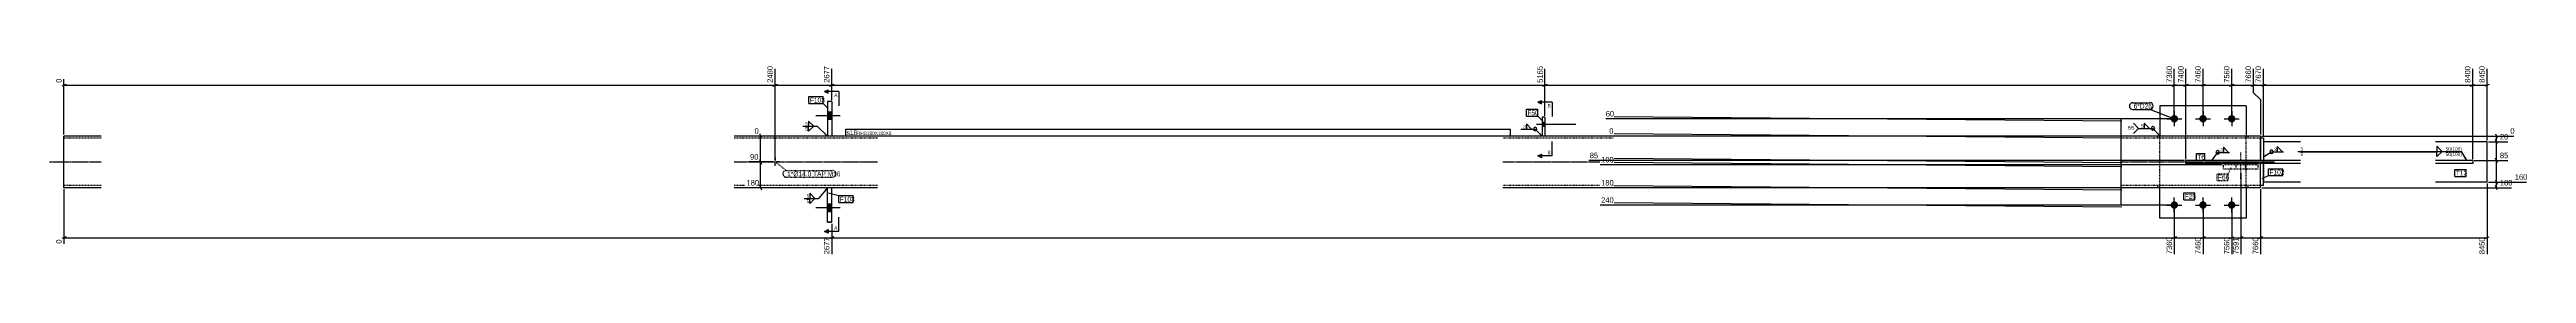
# Model space of a CAD drawing. Header units: millimetres. Extents: x 29 to 46980, y 8 to 1961.
# Drawn here: x 38342 to 46980, y 8 to 661 of the extents above; entities that cross this region are included whole.
import ezdxf

# ---------------------------------------------------------------- set-up
doc = ezdxf.new("R2010")
doc.units = ezdxf.units.MM
doc.linetypes.add('DXK_LINE_DOT2', pattern=[3.9198, 1.9599, -1.9599])
doc.linetypes.add('DXK_LINE_DOT3', pattern=[5.9187, 2.979, -0.9799, 0.9799, -0.9799])
for name, color, linetype in [('MÅLSÆTNING', 7, 'Continuous'), ('STÅL', 7, 'Continuous'), ('TEKST', 7, 'Continuous')]:
    doc.layers.add(name, color=color, linetype=linetype)
doc.styles.add('Arial', font='ARIAL.TTF', dxfattribs={"height": 0.2})
doc.styles.add('Arial Narrow', font='ARIALN.TTF', dxfattribs={"height": 0.2})

msp = doc.modelspace()

# ---------------------------------------------------------------- hatches: boundary and pattern name
at = {"layer": 'STÅL', "linetype": 'Continuous'}
for points in [[(41069.6, 479.9), (41069.6, 505.9), (41054.6, 505.9), (41054.6, 479.9)], [(41069.6, 479.9), (41069.6, 505.9), (41054.6, 505.9), (41054.6, 479.9)], [(43557.1, 455.9), (43557.1, 469.9), (43547.1, 469.9), (43547.1, 455.9)], [(43557.1, 455.9), (43557.1, 469.9), (43547.1, 469.9), (43547.1, 455.9)], [(45751.7, 495.9, -1), (45751.7, 469.9, -1)], [(45851.7, 495.9, -1), (45851.7, 469.9, -1)], [(45951.7, 495.9, -1), (45951.7, 469.9, -1)], [(41054.6, 185.9), (41054.6, 159.9), (41069.6, 159.9), (41069.6, 185.9)], [(41054.6, 185.9), (41054.6, 159.9), (41069.6, 159.9), (41069.6, 185.9)], [(45751.7, 195.9, -1), (45751.7, 169.9, -1)], [(45851.7, 195.9, -1), (45851.7, 169.9, -1)], [(45951.7, 195.9, -1), (45951.7, 169.9, -1)]]:
    msp.add_hatch(color=96, dxfattribs=at).paths.add_polyline_path(points)
at = {"layer": 'TEKST', "linetype": 'Continuous'}
for points in [[(41047.8, 433.8), (41054.6, 422.9), (41043.5, 429.3)], [(43540.4, 433.9), (43547.1, 422.9), (43536, 429.5)], [(45695.4, 434.6), (45701.7, 423.3), (45690.9, 430.4)], [(41044.2, 235.4), (41054.6, 242.9), (41049, 231.3)]]:
    msp.add_hatch(color=3, dxfattribs=at).paths.add_polyline_path(points)

# ---------------------------------------------------------------- linework, layer by layer
at = {"layer": 'MÅLSÆTNING', "color": 7, "linetype": 'Continuous'}
for p, q in [((38392.1, 427.9), (38392.1, 620.1)), ((40872.1, 337.9), (40872.1, 656.6)), ((40872.1, 337.9), (40872.1, 656.6)), ((41069.6, 547.9), (41069.6, 656.6)), ((41069.6, 547.9), (41069.6, 656.6)), ((43557.1, 492.9), (43557.1, 656.6)), ((45751.7, 487.9), (45751.7, 656.6)), ((45792.1, 342.9), (45792.1, 656.6)), ((45851.7, 487.9), (45851.7, 656.6)), ((45851.7, 487.9), (45851.7, 656.6)), ((45951.7, 487.9), (45951.7, 656.6)), ((45951.7, 487.9), (45951.7, 656.6)), ((46027.1, 656.6), (46027.1, 574.4)), ((46792.1, 342.9), (46792.1, 656.6)), ((46842.1, 407.9), (46842.1, 656.6)), ((38399.6, 602.4), (38384.6, 596.4)), ((38392.1, 599.4), (40872.1, 599.4)), ((40879.6, 602.4), (40864.6, 596.4)), ((40864.6, 596.4), (40879.6, 602.4)), ((40872.1, 599.4), (41069.6, 599.4)), ((41077.1, 602.4), (41062.1, 596.4)), ((41062.1, 596.4), (41077.1, 602.4)), ((41069.6, 599.4), (43557.1, 599.4)), ((43549.6, 596.4), (43564.6, 602.4)), ((45744.2, 596.4), (45759.2, 602.4)), ((45784.6, 596.4), (45799.6, 602.4)), ((45792.1, 599.4), (45851.7, 599.4)), ((45859.2, 602.4), (45844.2, 596.4)), ((45859.2, 602.4), (45844.2, 596.4)), ((45851.7, 599.4), (45951.7, 599.4)), ((45959.2, 602.4), (45944.2, 596.4)), ((45951.7, 599.4), (46027.1, 599.4)), ((46019.6, 596.4), (46034.6, 602.4)), ((46027.1, 574.4), (46052.1, 549.4)), ((46052.1, 549.4), (46052.1, 427.9)), ((46052.1, 549.4), (46052.1, 427.9)), ((46784.6, 596.4), (46799.6, 602.4)), ((46792.1, 599.4), (46842.1, 599.4)), ((46849.6, 602.4), (46834.6, 596.4)), ((45746.7, 482.9), (43768.9, 482.9)), ((43798.8, 490.4), (45568.8, 475.4)), ((45565.8, 422.9), (45565.8, 482.9)), ((40841.7, 422.9), (40800.9, 422.9)), ((40824.6, 415.4), (40818.6, 430.4)), ((40821.6, 332.9), (40821.6, 422.9)), ((45696.7, 422.9), (43781.1, 422.9)), ((45696.7, 422.9), (43781.1, 422.9)), ((45568.8, 415.4), (43798.8, 430.4)), ((45568.8, 415.4), (43798.8, 430.4)), ((45565.8, 337.9), (45565.8, 422.9)), ((40867.1, 332.9), (40781.5, 332.9)), ((40867.1, 332.9), (40781.5, 332.9)), ((40818.6, 340.4), (40824.6, 325.4)), ((40824.6, 325.4), (40818.6, 340.4)), ((40821.6, 242.9), (40821.6, 332.9)), ((45918.5, 322.9), (43749.4, 322.9)), ((45568.8, 315.4), (43798.8, 330.4)), ((45565.8, 322.9), (45565.8, 337.9)), ((45565.8, 242.9), (45565.8, 322.9)), ((45983.5, 295.4), (45983.5, 12)), ((46847.1, 262.9), (46979.3, 262.9)), ((46878, 330.4), (46872, 345.4)), ((46872, 270.4), (46878, 255.4)), ((46875, 242.9), (46875, 262.9)), ((38392.1, 237.9), (38392.1, 48.6)), ((40845.1, 242.9), (40769.3, 242.9)), ((40818.6, 250.4), (40824.6, 235.4)), ((45696.7, 242.9), (43749.4, 242.9)), ((45696.7, 242.9), (43749.4, 242.9)), ((45746.7, 182.9), (43749.4, 182.9)), ((43798.8, 250.4), (45568.8, 235.4)), ((43798.8, 250.4), (45568.8, 235.4)), ((45568.8, 175.4), (43798.8, 190.4)), ((45565.8, 182.9), (45565.8, 242.9)), ((45751.7, 177.9), (45751.7, 12)), ((45751.7, 177.9), (45751.7, 12)), ((45851.7, 177.9), (45851.7, 12)), ((45851.7, 177.9), (45851.7, 12)), ((45951.7, 177.9), (45951.7, 12)), ((46052.1, 237.9), (46052.1, 12)), ((46052.1, 237.9), (46052.1, 12)), ((46057.1, 242.9), (46927.3, 242.9)), ((46878, 235.4), (46872, 250.4)), ((41069.6, 117.9), (41069.6, 12)), ((41069.6, 117.9), (41069.6, 12)), ((38399.6, 72.3), (38384.6, 66.3)), ((38392.1, 69.3), (41069.6, 69.3)), ((41077.1, 72.3), (41062.1, 66.3)), ((41062.1, 66.3), (41077.1, 72.3)), ((41069.6, 69.3), (45751.7, 69.3)), ((45759.2, 72.3), (45744.2, 66.3)), ((45744.2, 66.3), (45759.2, 72.3)), ((45751.7, 69.3), (45851.7, 69.3)), ((45859.2, 72.3), (45844.2, 66.3)), ((45844.2, 66.3), (45859.2, 72.3)), ((45944.2, 66.3), (45959.2, 72.3)), ((45991, 72.3), (45976, 66.3)), ((45983.5, 69.3), (46052.1, 69.3)), ((46059.6, 72.3), (46044.6, 66.3)), ((46044.6, 66.3), (46059.6, 72.3)), ((46052.1, 69.3), (46842.1, 69.3)), ((46834.6, 66.3), (46849.6, 72.3))]:
    msp.add_line(p, q, dxfattribs=at)
at = {"layer": 'STÅL', "color": 2, "linetype": 'Continuous'}
for p, q in [((41054.6, 542.9), (41054.6, 422.9)), ((41069.6, 542.9), (41054.6, 542.9)), ((41069.6, 542.9), (41069.6, 422.9)), ((46001.7, 527.9), (45701.7, 527.9)), ((45701.7, 527.9), (45701.7, 422.9)), ((46001.7, 527.9), (46001.7, 422.9)), ((43557.1, 487.9), (43547.1, 487.9)), ((43547.1, 487.9), (43547.1, 422.9)), ((43557.1, 487.9), (43557.1, 422.9)), ((38522.1, 422.9), (38392.1, 422.9)), ((38392.1, 258.9), (38392.1, 422.9)), ((41229.6, 422.9), (40730.1, 422.9)), ((43547.1, 422.9), (43409.6, 422.9)), ((43557.1, 422.9), (43547.1, 422.9)), ((43794.6, 422.9), (43557.1, 422.9)), ((46052.1, 422.9), (45563.7, 422.9)), ((46052.1, 422.9), (46052.1, 337.9)), ((46062.1, 415.4), (46052.1, 415.4)), ((46062.1, 415.4), (46062.1, 402.9)), ((46192.1, 402.9), (46062.1, 402.9)), ((46062.1, 402.9), (46062.1, 337.9)), ((46842.1, 402.9), (46662.1, 402.9)), ((46842.1, 262.9), (46842.1, 402.9)), ((45792.1, 327.9), (45792.1, 337.9)), ((46192.1, 337.9), (45792.1, 337.9)), ((46192.1, 327.9), (45792.1, 327.9)), ((46052.1, 242.9), (46052.1, 327.9)), ((46062.1, 262.9), (46062.1, 327.9)), ((46192.1, 262.9), (46062.1, 262.9)), ((46062.1, 250.4), (46062.1, 262.9)), ((46792.1, 337.9), (46662.1, 337.9)), ((46792.1, 327.9), (46662.1, 327.9)), ((46842.1, 262.9), (46662.1, 262.9)), ((46792.1, 337.9), (46792.1, 327.9)), ((38392.1, 242.9), (38392.1, 258.9)), ((38522.1, 242.9), (38392.1, 242.9)), ((41229.6, 242.9), (40730.1, 242.9)), ((41054.6, 122.9), (41054.6, 242.9)), ((41069.6, 122.9), (41069.6, 242.9)), ((43794.6, 242.9), (43409.6, 242.9)), ((46052.1, 242.9), (45563.7, 242.9)), ((45701.7, 137.9), (45701.7, 242.9)), ((46001.7, 242.9), (46001.7, 137.9)), ((46062.1, 250.4), (46052.1, 250.4)), ((41069.6, 122.9), (41054.6, 122.9)), ((46001.7, 137.9), (45701.7, 137.9))]:
    msp.add_line(p, q, dxfattribs=at)
at = {"layer": 'STÅL', "color": 7, "linetype": 'DXK_LINE_DOT2'}
for p, q in [((41069.6, 542.9), (41054.6, 542.9)), ((38522.1, 414.9), (38392.1, 414.9)), ((41229.6, 414.9), (40730.1, 414.9)), ((41069.6, 422.9), (41054.6, 422.9)), ((43794.6, 414.9), (43409.6, 414.9)), ((43557.1, 422.9), (43547.1, 422.9)), ((46052.1, 414.9), (45563.7, 414.9)), ((45693.7, 414.9), (45693.7, 422.9)), ((45701.7, 242.9), (45701.7, 422.9)), ((46001.7, 242.9), (46001.7, 422.9)), ((46009.7, 414.9), (46009.7, 422.9)), ((46052.1, 250.4), (46052.1, 415.4)), ((46062.1, 402.9), (46062.1, 337.9)), ((45923.5, 307.9), (45923.5, 322.9)), ((46043.5, 322.9), (45923.5, 322.9)), ((46043.5, 307.9), (45923.5, 307.9)), ((46043.5, 307.9), (46043.5, 322.9)), ((46062.1, 337.9), (46062.1, 327.9)), ((46062.1, 327.9), (46062.1, 262.9)), ((38392.1, 251.5), (38392.1, 258.9)), ((38392.1, 250.9), (38392.1, 251.5)), ((38522.1, 250.9), (38392.1, 250.9)), ((38392.1, 244.1), (38392.1, 250.9)), ((41229.6, 250.9), (40730.1, 250.9)), ((41069.6, 242.9), (41054.6, 242.9)), ((43794.6, 250.9), (43409.6, 250.9)), ((46052.1, 250.9), (45563.7, 250.9)), ((45693.7, 242.9), (45693.7, 250.9)), ((46009.7, 242.9), (46009.7, 250.9)), ((41054.6, 122.9), (41069.6, 122.9))]:
    msp.add_line(p, q, dxfattribs=at)
at = {"layer": 'STÅL', "color": 96, "linetype": 'Continuous'}
for p, q in [((41099.6, 492.9), (41014.6, 492.9)), ((41099.6, 492.9), (41014.6, 492.9)), ((41069.6, 505.9), (41054.6, 505.9)), ((41069.6, 505.9), (41054.6, 505.9)), ((41069.6, 479.9), (41054.6, 479.9)), ((41069.6, 479.9), (41054.6, 479.9)), ((43664.6, 462.9), (43527.1, 462.9)), ((43664.6, 462.9), (43527.1, 462.9)), ((43557.1, 469.9), (43547.1, 469.9)), ((43557.1, 469.9), (43547.1, 469.9)), ((43557.1, 455.9), (43547.1, 455.9)), ((43557.1, 455.9), (43547.1, 455.9)), ((45725.7, 482.9), (45777.7, 482.9)), ((45751.7, 508.9), (45751.7, 456.9)), ((45825.7, 482.9), (45877.7, 482.9)), ((45851.7, 508.9), (45851.7, 456.9)), ((45925.7, 482.9), (45977.7, 482.9)), ((45951.7, 508.9), (45951.7, 456.9)), ((40872.1, 346.9), (40872.1, 337.6)), ((40858.1, 332.9), (40867.5, 332.9)), ((40872.1, 318.9), (40872.1, 328.2)), ((40886.1, 332.9), (40876.8, 332.9)), ((41099.6, 172.9), (41014.6, 172.9)), ((41099.6, 172.9), (41014.6, 172.9)), ((41069.6, 185.9), (41054.6, 185.9)), ((41069.6, 185.9), (41054.6, 185.9)), ((45725.7, 182.9), (45777.7, 182.9)), ((45751.7, 156.9), (45751.7, 208.9)), ((45825.7, 182.9), (45877.7, 182.9)), ((45851.7, 156.9), (45851.7, 208.9)), ((45925.7, 182.9), (45977.7, 182.9)), ((45951.7, 156.9), (45951.7, 208.9)), ((41069.6, 159.9), (41054.6, 159.9)), ((41069.6, 159.9), (41054.6, 159.9))]:
    msp.add_line(p, q, dxfattribs=at)
at = {"layer": 'STÅL', "color": 96, "linetype": 'DXK_LINE_DOT2'}
for p, q in [((45983.5, 273.9), (45983.5, 367.9)), ((45967, 307.9), (45967, 322.9)), ((46000, 307.9), (46000, 322.9))]:
    msp.add_line(p, q, dxfattribs=at)
at = {"layer": 'STÅL', "color": 7, "linetype": 'DXK_LINE_DOT3'}
for p, q in [((38342.1, 332.9), (38522.1, 332.9)), ((40730.1, 332.9), (41229.6, 332.9)), ((43409.6, 332.9), (43794.6, 332.9)), ((45563.7, 332.9), (46102.1, 332.9))]:
    msp.add_line(p, q, dxfattribs=at)

# ---------------------------------------------------------------- next in the draw order: wipeouts: each hides what was drawn before it
at = {"color": 0, "linetype": 'Continuous'}
for points, layer in [([(38388.1, 624.1), (38360.1, 624.1), (38360.1, 603.9), (38388.1, 603.9)], 'MÅLSÆTNING'), ([(40868.1, 660.6), (40840.1, 660.6), (40840.1, 603.9), (40868.1, 603.9)], 'MÅLSÆTNING'), ([(41065.6, 660.6), (41037.6, 660.6), (41037.6, 603.9), (41065.6, 603.9)], 'MÅLSÆTNING'), ([(43553.1, 660.6), (43525.1, 660.6), (43525.1, 603.9), (43553.1, 603.9)], 'MÅLSÆTNING'), ([(45847.7, 660.6), (45819.7, 660.6), (45819.7, 603.9), (45847.7, 603.9)], 'MÅLSÆTNING'), ([(46023.1, 660.6), (45995.1, 660.6), (45995.1, 603.9), (46023.1, 603.9)], 'MÅLSÆTNING'), ([(46838.1, 660.6), (46810.1, 660.6), (46810.1, 603.9), (46838.1, 603.9)], 'MÅLSÆTNING'), ([(40817.1, 426.9), (40817.1, 454.9), (40796.9, 454.9), (40796.9, 426.9)], 'MÅLSÆTNING'), ([(43797.3, 486.9), (43797.3, 514.9), (43764.9, 514.9), (43764.9, 486.9)], 'MÅLSÆTNING'), ([(40813.5, 336.9), (40813.5, 364.9), (40781.1, 364.9), (40781.1, 336.9)], 'MÅLSÆTNING'), ([(43793.6, 326.9), (43793.6, 354.9), (43749, 354.9), (43749, 326.9)], 'MÅLSÆTNING'), ([(40813.5, 246.9), (40813.5, 274.9), (40768.9, 274.9), (40768.9, 246.9)], 'MÅLSÆTNING'), ([(46979.7, 266.9), (46979.7, 294.9), (46935.1, 294.9), (46935.1, 266.9)], 'MÅLSÆTNING'), ([(38388.1, 64.7), (38360.1, 64.7), (38360.1, 44.6), (38388.1, 44.6)], 'MÅLSÆTNING'), ([(41065.6, 64.7), (41037.6, 64.7), (41037.6, 8), (41065.6, 8)], 'MÅLSÆTNING'), ([(45747.7, 64.7), (45719.7, 64.7), (45719.7, 8), (45747.7, 8)], 'MÅLSÆTNING'), ([(46048.1, 64.7), (46020.1, 64.7), (46020.1, 8), (46048.1, 8)], 'MÅLSÆTNING'), ([(43577.1, 359.7), (43577.1, 372.2), (43566, 372.2), (43566, 359.7)], 'TEKST')]:
    msp.add_wipeout(points, dxfattribs=at).dxf.layer = layer
at = {"color": 0}
for points in [[(45662.9, 518.3), (45662.9, 535.8), (45609.7, 535.8), (45609.7, 518.3)], [(40986.4, 458.7), (40986.4, 473.2), (40976.8, 473.2), (40976.8, 458.7)], [(41152.7, 426.4), (41152.7, 443.9), (41121.7, 443.9), (41121.7, 426.4)], [(45644.5, 451.1), (45644.5, 465.6), (45634.9, 465.6), (45634.9, 451.1)], [(45920.4, 367.5), (45920.4, 382), (45910.8, 382), (45910.8, 367.5)], [(46127.2, 288.9), (46127.2, 306.4), (46083.5, 306.4), (46083.5, 288.9)], [(40991, 207.7), (40991, 222.2), (40981.3, 222.2), (40981.3, 207.7)], [(45820.7, 204.4), (45820.7, 221.9), (45787.7, 221.9), (45787.7, 204.4)]]:
    msp.add_wipeout(points, dxfattribs=at).dxf.layer = 'TEKST'

# ---------------------------------------------------------------- next in the draw order: hatches: boundary and pattern name
at = {"layer": 'TEKST', "linetype": 'Continuous'}
msp.add_hatch(color=30, dxfattribs=at).paths.add_polyline_path([(43544.6, 359.7), (43544.6, 353.5), (43532.1, 353.5)])

# ---------------------------------------------------------------- next in the draw order: linework, layer by layer
at = {"layer": 'MÅLSÆTNING', "color": 7, "linetype": 'Continuous'}
for p, q in [((43557.1, 492.9), (43557.1, 656.6)), ((45792.1, 342.9), (45792.1, 656.6)), ((46027.1, 656.6), (46027.1, 574.4)), ((46062.1, 420.4), (46062.1, 656.6)), ((46792.1, 342.9), (46792.1, 656.6)), ((43564.6, 602.4), (43549.6, 596.4)), ((45751.7, 599.4), (45792.1, 599.4)), ((45799.6, 602.4), (45784.6, 596.4)), ((45944.2, 596.4), (45959.2, 602.4)), ((46019.6, 596.4), (46034.6, 602.4)), ((46027.1, 599.4), (46062.1, 599.4)), ((46027.1, 574.4), (46052.1, 549.4)), ((46069.6, 602.4), (46054.6, 596.4)), ((46784.6, 596.4), (46799.6, 602.4)), ((45787.1, 337.9), (43709.6, 337.9)), ((45787.1, 337.9), (43709.6, 337.9)), ((45918.5, 322.9), (43749.4, 322.9)), ((43798.8, 345.4), (45568.8, 330.4)), ((43798.8, 345.4), (45568.8, 330.4)), ((45568.8, 315.4), (43798.8, 330.4)), ((45983.5, 295.4), (45983.5, 12)), ((46797.1, 337.9), (46915.1, 337.9)), ((45951.7, 69.3), (45983.5, 69.3)), ((45991, 72.3), (45976, 66.3))]:
    msp.add_line(p, q, dxfattribs=at)
at = {"layer": 'TEKST', "color": 3, "linetype": 'Continuous'}
for p, q in [((41006.8, 457.2), (40989, 475)), ((40989, 475), (40989, 457.2)), ((40989, 457.2), (41006.8, 457.2)), ((45627.1, 449.6), (45609.2, 467.4)), ((45627.1, 449.6), (45609.2, 431.7)), ((45664.9, 449.6), (45647, 467.4)), ((45647, 467.4), (45647, 449.6)), ((45647, 449.6), (45664.9, 449.6)), ((45701.7, 423.3), (45677.2, 449.6)), ((45903, 366), (45944.4, 366)), ((45940.8, 366), (45923, 383.9)), ((45923, 383.9), (45923, 366)), ((45923, 366), (45940.8, 366)), ((41011.4, 206.2), (40993.5, 224.1)), ((40993.5, 224.1), (40993.5, 206.2)), ((40993.5, 206.2), (41011.4, 206.2))]:
    msp.add_line(p, q, dxfattribs=at)
at = {"layer": 'TEKST', "color": 30, "linetype": 'Continuous'}
for p, q in [((43532.1, 353.5), (43544.6, 359.7)), ((43544.6, 347.2), (43532.1, 353.5)), ((43544.6, 359.7), (43544.6, 347.2))]:
    msp.add_line(p, q, dxfattribs=at)
at = {"layer": 'TEKST', "color": 7, "linetype": 'Continuous'}
for q in [(43532.1, 353.5), (43582.1, 403.5)]:
    msp.add_line((43582.1, 353.5), q, dxfattribs=at)
at = {"layer": 'TEKST', "color": 3, "linetype": 'Continuous'}
for centre, start, end in [((45677.2, 449.6), 90, 270), ((45677.2, 449.6), 270, 90), ((45903, 366), 270, 90)]:
    msp.add_arc(centre, 6.25, start, end, dxfattribs=at)

# ---------------------------------------------------------------- next in the draw order: texts
at = {"layer": 'MÅLSÆTNING', "color": 3, "linetype": 'Continuous', "style": 'Arial Narrow'}
for s, height, p in [('0', 19.1, (38384.1, 607.9)), ('2480', 19.09, (40864.1, 607.9)), ('2677', 19.09, (41061.6, 607.9)), ('5165', 19.09, (43549.1, 607.9)), ('7460', 19.09, (45843.7, 607.9)), ('7660', 19.09, (46019.1, 607.9)), ('8450', 19.09, (46834.1, 607.9)), ('0', 19.1, (38384.1, 48.6)), ('2677', 19.09, (41061.6, 12)), ('7360', 19.09, (45743.7, 12)), ('7660', 19.09, (46044.1, 12))]:
    msp.add_text(s, height=height, rotation=90.00021, dxfattribs=at).set_placement(p)
for s, height, p in [('0', 19.1, (40800.9, 430.9)), ('60', 19.09, (43768.9, 490.9)), ('90', 19.09, (40785.1, 340.9)), ('100', 19.09, (43753, 330.9)), ('180', 19.09, (40772.9, 250.9))]:
    msp.add_text(s, height=height, dxfattribs=at).set_placement(p)
at = {"layer": 'TEKST', "color": 3, "linetype": 'Continuous', "style": 'Arial'}
msp.add_text('B', height=11.9, dxfattribs=at).set_placement((43566, 359.7))
at = {"layer": 'TEKST', "color": 3, "style": 'Arial Narrow'}
msp.add_text('3', height=11.9, dxfattribs=at).set_placement((45911.8, 368.5))

# ---------------------------------------------------------------- next in the draw order: wipeouts: each hides what was drawn before it
at = {"color": 0, "linetype": 'Continuous'}
msp.add_wipeout([(46927.7, 246.9), (46927.7, 274.9), (46883.1, 274.9), (46883.1, 246.9)], dxfattribs=at).dxf.layer = 'MÅLSÆTNING'
at = {"color": 0}
for points in [[(45662.9, 518.3), (45662.9, 535.8), (45609.7, 535.8), (45609.7, 518.3)], [(41152.7, 426.4), (41152.7, 443.9), (41121.7, 443.9), (41121.7, 426.4)], [(46127.2, 288.9), (46127.2, 306.4), (46083.5, 306.4), (46083.5, 288.9)], [(45820.7, 204.4), (45820.7, 221.9), (45787.7, 221.9), (45787.7, 204.4)]]:
    msp.add_wipeout(points, dxfattribs=at).dxf.layer = 'TEKST'

# ---------------------------------------------------------------- next in the draw order: linework, layer by layer
at = {"layer": 'MÅLSÆTNING', "color": 7, "linetype": 'Continuous'}
for p, q in [((46847.1, 262.9), (46979.3, 262.9)), ((46872, 270.4), (46878, 255.4)), ((46875, 262.9), (46875, 337.9)), ((46842.1, 257.9), (46842.1, 12))]:
    msp.add_line(p, q, dxfattribs=at)
at = {"layer": 'TEKST', "color": 7, "linetype": 'Continuous'}
for p, q in [((45606.7, 538.8), (45665.9, 538.8)), ((45606.7, 515.3), (45665.9, 515.3)), ((45750.2, 482.9), (45665.9, 515.3)), ((46057.9, 275), (46080.5, 285.9)), ((46080.5, 309.4), (46130.2, 309.4)), ((46080.5, 285.9), (46080.5, 309.4)), ((46080.5, 285.9), (46130.2, 285.9)), ((46130.2, 285.9), (46130.2, 309.4)), ((45784.7, 224.9), (45823.7, 224.9)), ((45784.7, 201.4), (45784.7, 224.9)), ((45784.7, 201.4), (45823.7, 201.4)), ((45823.7, 201.4), (45823.7, 224.9))]:
    msp.add_line(p, q, dxfattribs=at)
for centre, radius, start, end in [((45606.7, 527.1), 11.7, 90, 270), ((45665.9, 527.1), 11.8, 270, 90)]:
    msp.add_arc(centre, radius, start, end, dxfattribs=at)

# ---------------------------------------------------------------- next in the draw order: texts
at = {"layer": 'MÅLSÆTNING', "color": 3, "linetype": 'Continuous', "style": 'Arial Narrow'}
for s, p in [('180', (46887.1, 250.9)), ('160', (46939.1, 270.9))]:
    msp.add_text(s, height=19.09, dxfattribs=at).set_placement(p)
at = {"layer": 'TEKST', "color": 3, "style": 'Arial Narrow'}
for s, p in [('6*D26', (45609.7, 518.3)), ('F102', (46083.5, 288.9)), ('F25', (45787.7, 204.4))]:
    msp.add_text(s, height=16.7, dxfattribs=at).set_placement(p)

# ---------------------------------------------------------------- next in the draw order: wipeouts: each hides what was drawn before it
at = {"color": 0, "linetype": 'Continuous'}
for points, layer in [([(45788.1, 660.6), (45760.1, 660.6), (45760.1, 603.9), (45788.1, 603.9)], 'MÅLSÆTNING'), ([(45947.7, 660.6), (45919.7, 660.6), (45919.7, 603.9), (45947.7, 603.9)], 'MÅLSÆTNING'), ([(46058.1, 660.6), (46030.1, 660.6), (46030.1, 603.9), (46058.1, 603.9)], 'MÅLSÆTNING'), ([(43797.3, 426.9), (43797.3, 454.9), (43777.1, 454.9), (43777.1, 426.9)], 'MÅLSÆTNING'), ([(43741.6, 341.9), (43741.6, 369.9), (43709.2, 369.9), (43709.2, 341.9)], 'MÅLSÆTNING'), ([(43793.6, 246.9), (43793.6, 274.9), (43749, 274.9), (43749, 246.9)], 'MÅLSÆTNING'), ([(45979.5, 64.7), (45951.5, 64.7), (45951.5, 8), (45979.5, 8)], 'MÅLSÆTNING'), ([(41089.6, 558.9), (41089.6, 571.4), (41078.5, 571.4), (41078.5, 558.9)], 'TEKST'), ([(40986.4, 439.9), (40986.4, 454.4), (40976.8, 454.4), (40976.8, 439.9)], 'TEKST'), ([(45610.9, 445.8), (45610.9, 458.3), (45588.8, 458.3), (45588.8, 445.8)], 'TEKST'), ([(40991, 189), (40991, 203.5), (40981.3, 203.5), (40981.3, 189)], 'TEKST'), ([(41089.6, 97.4), (41089.6, 109.9), (41078.5, 109.9), (41078.5, 97.4)], 'TEKST')]:
    msp.add_wipeout(points, dxfattribs=at).dxf.layer = layer
at = {"color": 0}
for points in [[(43528.7, 495.3), (43528.7, 512.8), (43495.7, 512.8), (43495.7, 495.3)], [(45854.5, 341.4), (45854.5, 358.9), (45832.1, 358.9), (45832.1, 341.4)], [(45936.8, 271.5), (45936.8, 289), (45903.8, 289), (45903.8, 271.5)]]:
    msp.add_wipeout(points, dxfattribs=at).dxf.layer = 'TEKST'

# ---------------------------------------------------------------- next in the draw order: hatches: boundary and pattern name
at = {"layer": 'TEKST', "linetype": 'Continuous'}
for points in [[(41057.1, 577.6), (41057.1, 571.4), (41044.6, 577.6)], [(41057.1, 97.4), (41057.1, 91.2), (41044.6, 91.2)]]:
    msp.add_hatch(color=30, dxfattribs=at).paths.add_polyline_path(points)

# ---------------------------------------------------------------- next in the draw order: linework, layer by layer
at = {"layer": 'MÅLSÆTNING', "color": 7, "linetype": 'Continuous'}
for p, q in [((45751.7, 487.9), (45751.7, 656.6)), ((46062.1, 420.4), (46062.1, 656.6)), ((43557.1, 599.4), (45751.7, 599.4)), ((45744.2, 596.4), (45759.2, 602.4)), ((46069.6, 602.4), (46054.6, 596.4)), ((46062.1, 599.4), (46792.1, 599.4)), ((45951.7, 177.9), (45951.7, 12)), ((45851.7, 69.3), (45951.7, 69.3)), ((45944.2, 66.3), (45959.2, 72.3))]:
    msp.add_line(p, q, dxfattribs=at)
at = {"layer": 'TEKST', "color": 30, "linetype": 'Continuous'}
for p, q in [((41044.6, 577.6), (41057.1, 583.9)), ((41044.6, 577.6), (41057.1, 571.4)), ((41057.1, 571.4), (41057.1, 583.9)), ((41044.6, 91.2), (41057.1, 97.4)), ((41057.1, 84.9), (41044.6, 91.2)), ((41057.1, 97.4), (41057.1, 84.9))]:
    msp.add_line(p, q, dxfattribs=at)
at = {"layer": 'TEKST', "color": 7, "linetype": 'Continuous'}
for p, q in [((41094.6, 577.6), (41044.6, 577.6)), ((41094.6, 577.6), (41094.6, 527.6)), ((41094.6, 91.2), (41044.6, 91.2)), ((41094.6, 91.2), (41094.6, 141.2))]:
    msp.add_line(p, q, dxfattribs=at)
at = {"layer": 'TEKST', "color": 3, "linetype": 'Continuous'}
for p, q in [((40969, 457.2), (41019.1, 457.2)), ((40989, 457.2), (41006.8, 457.2)), ((41006.8, 457.2), (40989, 439.3)), ((40989, 439.3), (40989, 457.2)), ((41054.6, 422.9), (41019.1, 457.2)), ((45627.1, 449.6), (45677.2, 449.6)), ((40973.6, 206.2), (41023.7, 206.2)), ((40993.5, 206.2), (41011.4, 206.2)), ((41011.4, 206.2), (40993.5, 188.4)), ((40993.5, 188.4), (40993.5, 206.2)), ((41054.6, 242.9), (41023.7, 206.2))]:
    msp.add_line(p, q, dxfattribs=at)

# ---------------------------------------------------------------- next in the draw order: texts
at = {"layer": 'MÅLSÆTNING', "color": 3, "linetype": 'Continuous', "style": 'Arial Narrow'}
for s, p in [('7400', (45784.1, 607.9)), ('7560', (45943.7, 607.9)), ('7670', (46054.1, 607.9)), ('7591', (45975.5, 12))]:
    msp.add_text(s, height=19.09, rotation=90.00021, dxfattribs=at).set_placement(p)
for s, height, p in [('0', 19.1, (43781.1, 430.9)), ('85', 19.09, (43713.2, 345.9))]:
    msp.add_text(s, height=height, dxfattribs=at).set_placement(p)
at = {"layer": 'TEKST', "color": 3, "linetype": 'Continuous'}
for s, height, style, p in [('A', 11.9, 'Arial', (41078.5, 558.9)), ('5', 11.9, 'Arial Narrow', (40977.8, 440.9)), ('B/', 11.93, 'Arial Narrow', (45588.8, 445.8)), ('S', 11.9, 'Arial Narrow', (45601.7, 445.8)), ('5', 11.9, 'Arial Narrow', (40982.3, 190)), ('A', 11.9, 'Arial', (41078.5, 97.4))]:
    msp.add_text(s, height=height, dxfattribs=dict(at, style=style)).set_placement(p)
at = {"layer": 'TEKST', "color": 3, "style": 'Arial Narrow'}
for p in [(40977.8, 459.7), (45635.9, 452.1), (40982.3, 208.7)]:
    msp.add_text('5', height=11.9, dxfattribs=at).set_placement(p)

# ---------------------------------------------------------------- next in the draw order: wipeouts: each hides what was drawn before it
at = {"color": 0, "linetype": 'Continuous'}
for points in [[(46915.5, 341.9), (46915.5, 369.9), (46883.1, 369.9), (46883.1, 341.9)], [(43793.6, 186.9), (43793.6, 214.9), (43749, 214.9), (43749, 186.9)], [(46838.1, 64.7), (46810.1, 64.7), (46810.1, 8), (46838.1, 8)]]:
    msp.add_wipeout(points, dxfattribs=at).dxf.layer = 'MÅLSÆTNING'
at = {"color": 0}
for points in [[(43528.7, 495.3), (43528.7, 512.8), (43495.7, 512.8), (43495.7, 495.3)], [(45854.5, 341.4), (45854.5, 358.9), (45832.1, 358.9), (45832.1, 341.4)], [(45936.8, 271.5), (45936.8, 289), (45903.8, 289), (45903.8, 271.5)]]:
    msp.add_wipeout(points, dxfattribs=at).dxf.layer = 'TEKST'

# ---------------------------------------------------------------- next in the draw order: hatches: boundary and pattern name
at = {"layer": 'TEKST', "linetype": 'Continuous'}
msp.add_hatch(color=3, dxfattribs=at).paths.add_polyline_path([(45892, 346), (45882, 337.9), (45887, 349.8)])

# ---------------------------------------------------------------- next in the draw order: linework, layer by layer
at = {"layer": 'MÅLSÆTNING', "color": 7, "linetype": 'Continuous'}
for p, q in [((46847.1, 402.9), (46915.1, 402.9)), ((46878, 395.4), (46872, 410.4)), ((46875, 337.9), (46875, 402.9)), ((46797.1, 337.9), (46915.1, 337.9)), ((46872, 345.4), (46878, 330.4))]:
    msp.add_line(p, q, dxfattribs=at)
at = {"layer": 'TEKST', "color": 7, "linetype": 'Continuous'}
for p, q in [((43492.7, 515.8), (43531.7, 515.8)), ((43492.7, 492.3), (43492.7, 515.8)), ((43492.7, 492.3), (43531.7, 492.3)), ((43531.7, 492.3), (43531.7, 515.8)), ((43549.4, 474.6), (43531.7, 492.3)), ((45829.1, 361.9), (45857.5, 361.9)), ((45829.1, 338.4), (45829.1, 361.9)), ((45857.5, 338.4), (45857.5, 361.9)), ((45829.1, 338.4), (45857.5, 338.4))]:
    msp.add_line(p, q, dxfattribs=at)
at = {"layer": 'TEKST', "color": 3, "linetype": 'Continuous'}
msp.add_line((45882, 337.9), (45903, 366), dxfattribs=at)
at = {"layer": 'TEKST', "color": 7, "linetype": 'DXK_LINE_DOT2'}
for p, q in [((45900.8, 292), (45939.8, 292)), ((45900.8, 268.5), (45900.8, 292)), ((45900.8, 268.5), (45939.8, 268.5)), ((45948.3, 311.9), (45939.8, 292)), ((45939.8, 268.5), (45939.8, 292))]:
    msp.add_line(p, q, dxfattribs=at)
at = {"layer": 'TEKST', "color": 3, "linetype": 'Continuous'}
msp.add_arc((45903, 366), 6.25, 90, 270, dxfattribs=at)

# ---------------------------------------------------------------- next in the draw order: texts
at = {"layer": 'MÅLSÆTNING', "color": 3, "linetype": 'Continuous', "style": 'Arial Narrow'}
for s, p in [('85', (46887.1, 345.9)), ('180', (43753, 250.9)), ('240', (43753, 190.9))]:
    msp.add_text(s, height=19.09, dxfattribs=at).set_placement(p)
msp.add_text('8450', height=19.09, rotation=90.00021, dxfattribs=at).set_placement((46834.1, 12))
at = {"layer": 'TEKST', "color": 3, "style": 'Arial Narrow'}
for s, p in [('F50', (43495.7, 495.3)), ('T6', (45832.1, 341.4)), ('F66', (45903.8, 271.5))]:
    msp.add_text(s, height=16.7, dxfattribs=at).set_placement(p)

# ---------------------------------------------------------------- next in the draw order: wipeouts: each hides what was drawn before it
at = {"color": 0, "linetype": 'Continuous'}
for points in [[(45747.7, 660.6), (45719.7, 660.6), (45719.7, 603.9), (45747.7, 603.9)], [(46788.1, 660.6), (46760.1, 660.6), (46760.1, 603.9), (46788.1, 603.9)], [(45847.7, 64.7), (45819.7, 64.7), (45819.7, 8), (45847.7, 8)], [(45947.7, 64.7), (45919.7, 64.7), (45919.7, 8), (45947.7, 8)]]:
    msp.add_wipeout(points, dxfattribs=at).dxf.layer = 'MÅLSÆTNING'
at = {"color": 0}
for points in [[(41037.2, 539.3), (41037.2, 556.8), (40993.5, 556.8), (40993.5, 539.3)], [(41070, 282.8), (41070, 300.3), (40914.4, 300.3), (40914.4, 282.8)], [(41141.3, 195.1), (41141.3, 212.6), (41097.6, 212.6), (41097.6, 195.1)]]:
    msp.add_wipeout(points, dxfattribs=at).dxf.layer = 'TEKST'

# ---------------------------------------------------------------- next in the draw order: texts
at = {"layer": 'MÅLSÆTNING', "color": 3, "linetype": 'Continuous', "style": 'Arial Narrow'}
for s, p in [('7360', (45743.7, 607.9)), ('8400', (46784.1, 607.9)), ('7460', (45843.7, 12)), ('7560', (45943.7, 12))]:
    msp.add_text(s, height=19.09, rotation=90.00021, dxfattribs=at).set_placement(p)

# ---------------------------------------------------------------- next in the draw order: wipeouts: each hides what was drawn before it
at = {"color": 0, "linetype": 'Continuous'}
for points, layer in [([(46915.5, 406.9), (46915.5, 434.9), (46883.1, 434.9), (46883.1, 406.9)], 'MÅLSÆTNING'), ([(43577.1, 521.8), (43577.1, 534.3), (43566, 534.3), (43566, 521.8)], 'TEKST')]:
    msp.add_wipeout(points, dxfattribs=at).dxf.layer = layer
at = {"color": 0}
for points in [[(41037.2, 539.3), (41037.2, 556.8), (40993.5, 556.8), (40993.5, 539.3)], [(43490, 448.6), (43490, 463.1), (43480.3, 463.1), (43480.3, 448.6)], [(41070, 282.8), (41070, 300.3), (40914.4, 300.3), (40914.4, 282.8)], [(41141.3, 195.1), (41141.3, 212.6), (41097.6, 212.6), (41097.6, 195.1)]]:
    msp.add_wipeout(points, dxfattribs=at).dxf.layer = 'TEKST'

# ---------------------------------------------------------------- next in the draw order: hatches: boundary and pattern name
at = {"layer": 'TEKST', "linetype": 'Continuous'}
msp.add_hatch(color=30, dxfattribs=at).paths.add_polyline_path([(43544.6, 540.5), (43544.6, 534.3), (43532.1, 540.5)])

# ---------------------------------------------------------------- next in the draw order: linework, layer by layer
at = {"layer": 'MÅLSÆTNING', "color": 7, "linetype": 'Continuous'}
for p, q in [((46057.1, 422.9), (46935.6, 422.9)), ((46847.1, 402.9), (46915.1, 402.9)), ((46872, 430.4), (46878, 415.4)), ((46878, 395.4), (46872, 410.4)), ((46875, 402.9), (46875, 422.9))]:
    msp.add_line(p, q, dxfattribs=at)
at = {"layer": 'TEKST', "color": 7, "linetype": 'Continuous'}
for p, q in [((40990.5, 559.8), (41040.2, 559.8)), ((40990.5, 536.3), (40990.5, 559.8)), ((40990.5, 536.3), (41040.2, 536.3)), ((41040.2, 536.3), (41040.2, 559.8)), ((41057.9, 518.6), (41040.2, 536.3)), ((43582.1, 540.5), (43532.1, 540.5)), ((43582.1, 540.5), (43582.1, 490.5)), ((41058.4, 225.7), (41094.6, 215.6)), ((41094.6, 215.6), (41144.3, 215.6)), ((41094.6, 192.1), (41094.6, 215.6)), ((41094.6, 192.1), (41144.3, 192.1)), ((41144.3, 192.1), (41144.3, 215.6))]:
    msp.add_line(p, q, dxfattribs=at)
at = {"layer": 'TEKST', "color": 30, "linetype": 'Continuous'}
for p, q in [((43532.1, 540.5), (43544.6, 546.8)), ((43532.1, 540.5), (43544.6, 534.3)), ((43544.6, 534.3), (43544.6, 546.8))]:
    msp.add_line(p, q, dxfattribs=at)
at = {"layer": 'TEKST', "color": 3, "linetype": 'Continuous'}
for p, q in [((43472.6, 447.1), (43522.7, 447.1)), ((43510.4, 447.1), (43492.5, 464.9)), ((43492.5, 464.9), (43492.5, 447.1)), ((43492.5, 447.1), (43510.4, 447.1)), ((43547.1, 422.9), (43522.7, 447.1))]:
    msp.add_line(p, q, dxfattribs=at)
at = {"layer": 'TEKST', "color": 7, "linetype": 'DXK_LINE_DOT2'}
for p, q in [((40872.1, 332.9), (40911.4, 303.3)), ((40911.4, 303.3), (41073, 303.3)), ((40911.4, 279.8), (41073, 279.8))]:
    msp.add_line(p, q, dxfattribs=at)
at = {"layer": 'TEKST', "color": 3, "linetype": 'Continuous'}
for start, end in [(90, 270), (270, 90)]:
    msp.add_arc((43522.7, 447.1), 6.25, start, end, dxfattribs=at)
at = {"layer": 'TEKST', "color": 7, "linetype": 'DXK_LINE_DOT2'}
for centre, radius, start, end in [((40911.4, 291.6), 11.7, 90, 270), ((41073, 291.6), 11.8, 270, 90)]:
    msp.add_arc(centre, radius, start, end, dxfattribs=at)

# ---------------------------------------------------------------- next in the draw order: texts
at = {"layer": 'MÅLSÆTNING', "color": 3, "linetype": 'Continuous', "style": 'Arial Narrow'}
msp.add_text('20', height=19.09, dxfattribs=at).set_placement((46887.1, 410.9))
at = {"layer": 'TEKST', "color": 3, "style": 'Arial Narrow'}
for s, height, p in [('F103', 16.7, (40993.5, 539.3)), ('3', 11.9, (43481.3, 449.6)), ('1*Ø14.0 TAP M16', 16.702, (40914.4, 282.8)), ('F103', 16.7, (41097.6, 195.1))]:
    msp.add_text(s, height=height, dxfattribs=at).set_placement(p)
at = {"layer": 'TEKST', "color": 3, "linetype": 'Continuous', "style": 'Arial'}
msp.add_text('B', height=11.9, dxfattribs=at).set_placement((43566, 521.8))

# ---------------------------------------------------------------- next in the draw order: wipeouts: each hides what was drawn before it
at = {"color": 0, "linetype": 'Continuous'}
msp.add_wipeout([(46939.6, 426.9), (46939.6, 454.9), (46919.5, 454.9), (46919.5, 426.9)], dxfattribs=at).dxf.layer = 'MÅLSÆTNING'
at = {"color": 0}
for points in [[(43433.4, 426.4), (43433.4, 438.9), (41157.9, 438.9), (41157.9, 426.4)], [(46108.1, 369.6), (46108.1, 384.1), (46098.5, 384.1), (46098.5, 369.6)], [(46665, 370.9), (46665, 385.4), (46190.4, 385.4), (46190.4, 370.9)]]:
    msp.add_wipeout(points, dxfattribs=at).dxf.layer = 'TEKST'

# ---------------------------------------------------------------- next in the draw order: hatches: boundary and pattern name
at = {"layer": 'TEKST', "linetype": 'Continuous'}
msp.add_hatch(color=3, dxfattribs=at).paths.add_polyline_path([(46074.4, 354.1), (46062.1, 350), (46071, 359.3)])

# ---------------------------------------------------------------- next in the draw order: linework, layer by layer
at = {"layer": 'TEKST', "color": 3, "linetype": 'Continuous'}
for p, q in [((46062.1, 350), (46090.7, 368.1)), ((46090.7, 368.1), (46132.1, 368.1)), ((46128.5, 368.1), (46110.7, 386)), ((46110.7, 386), (46110.7, 368.1)), ((46110.7, 368.1), (46128.5, 368.1)), ((46685.5, 369.4), (46667.6, 387.3)), ((46667.6, 387.3), (46667.6, 369.4)), ((46667.6, 369.4), (46685.5, 369.4))]:
    msp.add_line(p, q, dxfattribs=at)
for start, end in [(90, 270), (270, 90)]:
    msp.add_arc((46090.7, 368.1), 6.25, start, end, dxfattribs=at)

# ---------------------------------------------------------------- next in the draw order: texts
at = {"layer": 'MÅLSÆTNING', "color": 3, "linetype": 'Continuous', "style": 'Arial Narrow'}
msp.add_text('0', height=19.1, dxfattribs=at).set_placement((46923.5, 430.9))
at = {"layer": 'TEKST', "color": 3, "style": 'Arial Narrow'}
msp.add_text('3', height=11.9, dxfattribs=at).set_placement((46099.5, 370.6))

# ---------------------------------------------------------------- next in the draw order: wipeouts: each hides what was drawn before it
at = {"color": 0}
msp.add_wipeout([(43433.4, 426.4), (43433.4, 438.9), (41157.9, 438.9), (41157.9, 426.4)], dxfattribs=at).dxf.layer = 'TEKST'

# ---------------------------------------------------------------- next in the draw order: linework, layer by layer
at = {"layer": 'TEKST', "color": 7, "linetype": 'Continuous'}
for p, q in [((41118.7, 446.9), (43436.4, 446.9)), ((41118.7, 423.4), (41118.7, 446.9)), ((43436.4, 423.4), (43436.4, 446.9)), ((41118.7, 423.4), (43436.4, 423.4))]:
    msp.add_line(p, q, dxfattribs=at)

# ---------------------------------------------------------------- next in the draw order: texts
at = {"layer": 'TEKST', "color": 3, "style": 'Arial Narrow'}
for s, height, p in [('s18', 16.7, (41121.7, 426.4)), ('RHS180X180X8', 11.93, (41157.9, 426.4))]:
    msp.add_text(s, height=height, dxfattribs=at).set_placement(p)

# ---------------------------------------------------------------- next in the draw order: wipeouts: each hides what was drawn before it
at = {"color": 0, "linetype": 'Continuous'}
msp.add_wipeout([(46746, 370.9), (46746, 385.4), (46696.8, 385.4), (46696.8, 370.9)], dxfattribs=at).dxf.layer = 'TEKST'

# ---------------------------------------------------------------- next in the draw order: wipeouts: each hides what was drawn before it
msp.add_wipeout([(46665, 352.2), (46665, 366.7), (46190.4, 366.7), (46190.4, 352.2)], dxfattribs=at).dxf.layer = 'TEKST'

# ---------------------------------------------------------------- next in the draw order: linework, layer by layer
at = {"layer": 'TEKST', "color": 3, "linetype": 'Continuous'}
for p, q in [((46667.6, 369.4), (46685.5, 369.4)), ((46685.5, 369.4), (46667.6, 351.6)), ((46667.6, 351.6), (46667.6, 369.4))]:
    msp.add_line(p, q, dxfattribs=at)

# ---------------------------------------------------------------- next in the draw order: texts
at = {"layer": 'TEKST', "color": 3, "style": 'Arial Narrow'}
msp.add_text('3', height=11.9, dxfattribs=at).set_placement((46191.4, 371.9))
at = {"layer": 'TEKST', "color": 3, "linetype": 'Continuous', "style": 'Arial Narrow'}
msp.add_text('3', height=11.9, dxfattribs=at).set_placement((46191.4, 353.2))

# ---------------------------------------------------------------- next in the draw order: wipeouts: each hides what was drawn before it
at = {"color": 0, "linetype": 'Continuous'}
msp.add_wipeout([(46746, 352.2), (46746, 366.7), (46696.8, 366.7), (46696.8, 352.2)], dxfattribs=at).dxf.layer = 'TEKST'

# ---------------------------------------------------------------- next in the draw order: hatches: boundary and pattern name
at = {"layer": 'TEKST', "linetype": 'Continuous'}
msp.add_hatch(color=3, dxfattribs=at).paths.add_polyline_path([(46768.5, 350.3), (46772.1, 337.9), (46763.1, 347.1)])

# ---------------------------------------------------------------- next in the draw order: linework, layer by layer
at = {"layer": 'TEKST', "color": 3, "linetype": 'Continuous'}
for p in [(46182.7, 369.4), (46772.1, 337.9)]:
    msp.add_line(p, (46753.7, 369.4), dxfattribs=at)

# ---------------------------------------------------------------- next in the draw order: texts
at = {"layer": 'TEKST', "color": 3, "linetype": 'Continuous', "style": 'Arial Narrow'}
for p in [(46697.8, 371.9), (46697.8, 353.2)]:
    msp.add_text('50(100)', height=11.93, dxfattribs=at).set_placement(p)

# ---------------------------------------------------------------- next in the draw order: wipeouts: each hides what was drawn before it
at = {"color": 0}
msp.add_wipeout([(46766.3, 285.7), (46766.3, 303.2), (46733.3, 303.2), (46733.3, 285.7)], dxfattribs=at).dxf.layer = 'TEKST'

# ---------------------------------------------------------------- next in the draw order: wipeouts: each hides what was drawn before it
msp.add_wipeout([(46766.3, 285.7), (46766.3, 303.2), (46733.3, 303.2), (46733.3, 285.7)], dxfattribs=at).dxf.layer = 'TEKST'

# ---------------------------------------------------------------- next in the draw order: linework, layer by layer
at = {"layer": 'TEKST', "color": 7, "linetype": 'Continuous'}
for p, q in [((46730.3, 306.2), (46769.3, 306.2)), ((46730.3, 282.7), (46730.3, 306.2)), ((46730.3, 282.7), (46769.3, 282.7)), ((46769.3, 282.7), (46769.3, 306.2))]:
    msp.add_line(p, q, dxfattribs=at)

# ---------------------------------------------------------------- next in the draw order: texts
at = {"layer": 'TEKST', "color": 3, "style": 'Arial Narrow'}
msp.add_text('T12', height=16.7, dxfattribs=at).set_placement((46733.3, 285.7))

doc.saveas('drawing.dxf')
